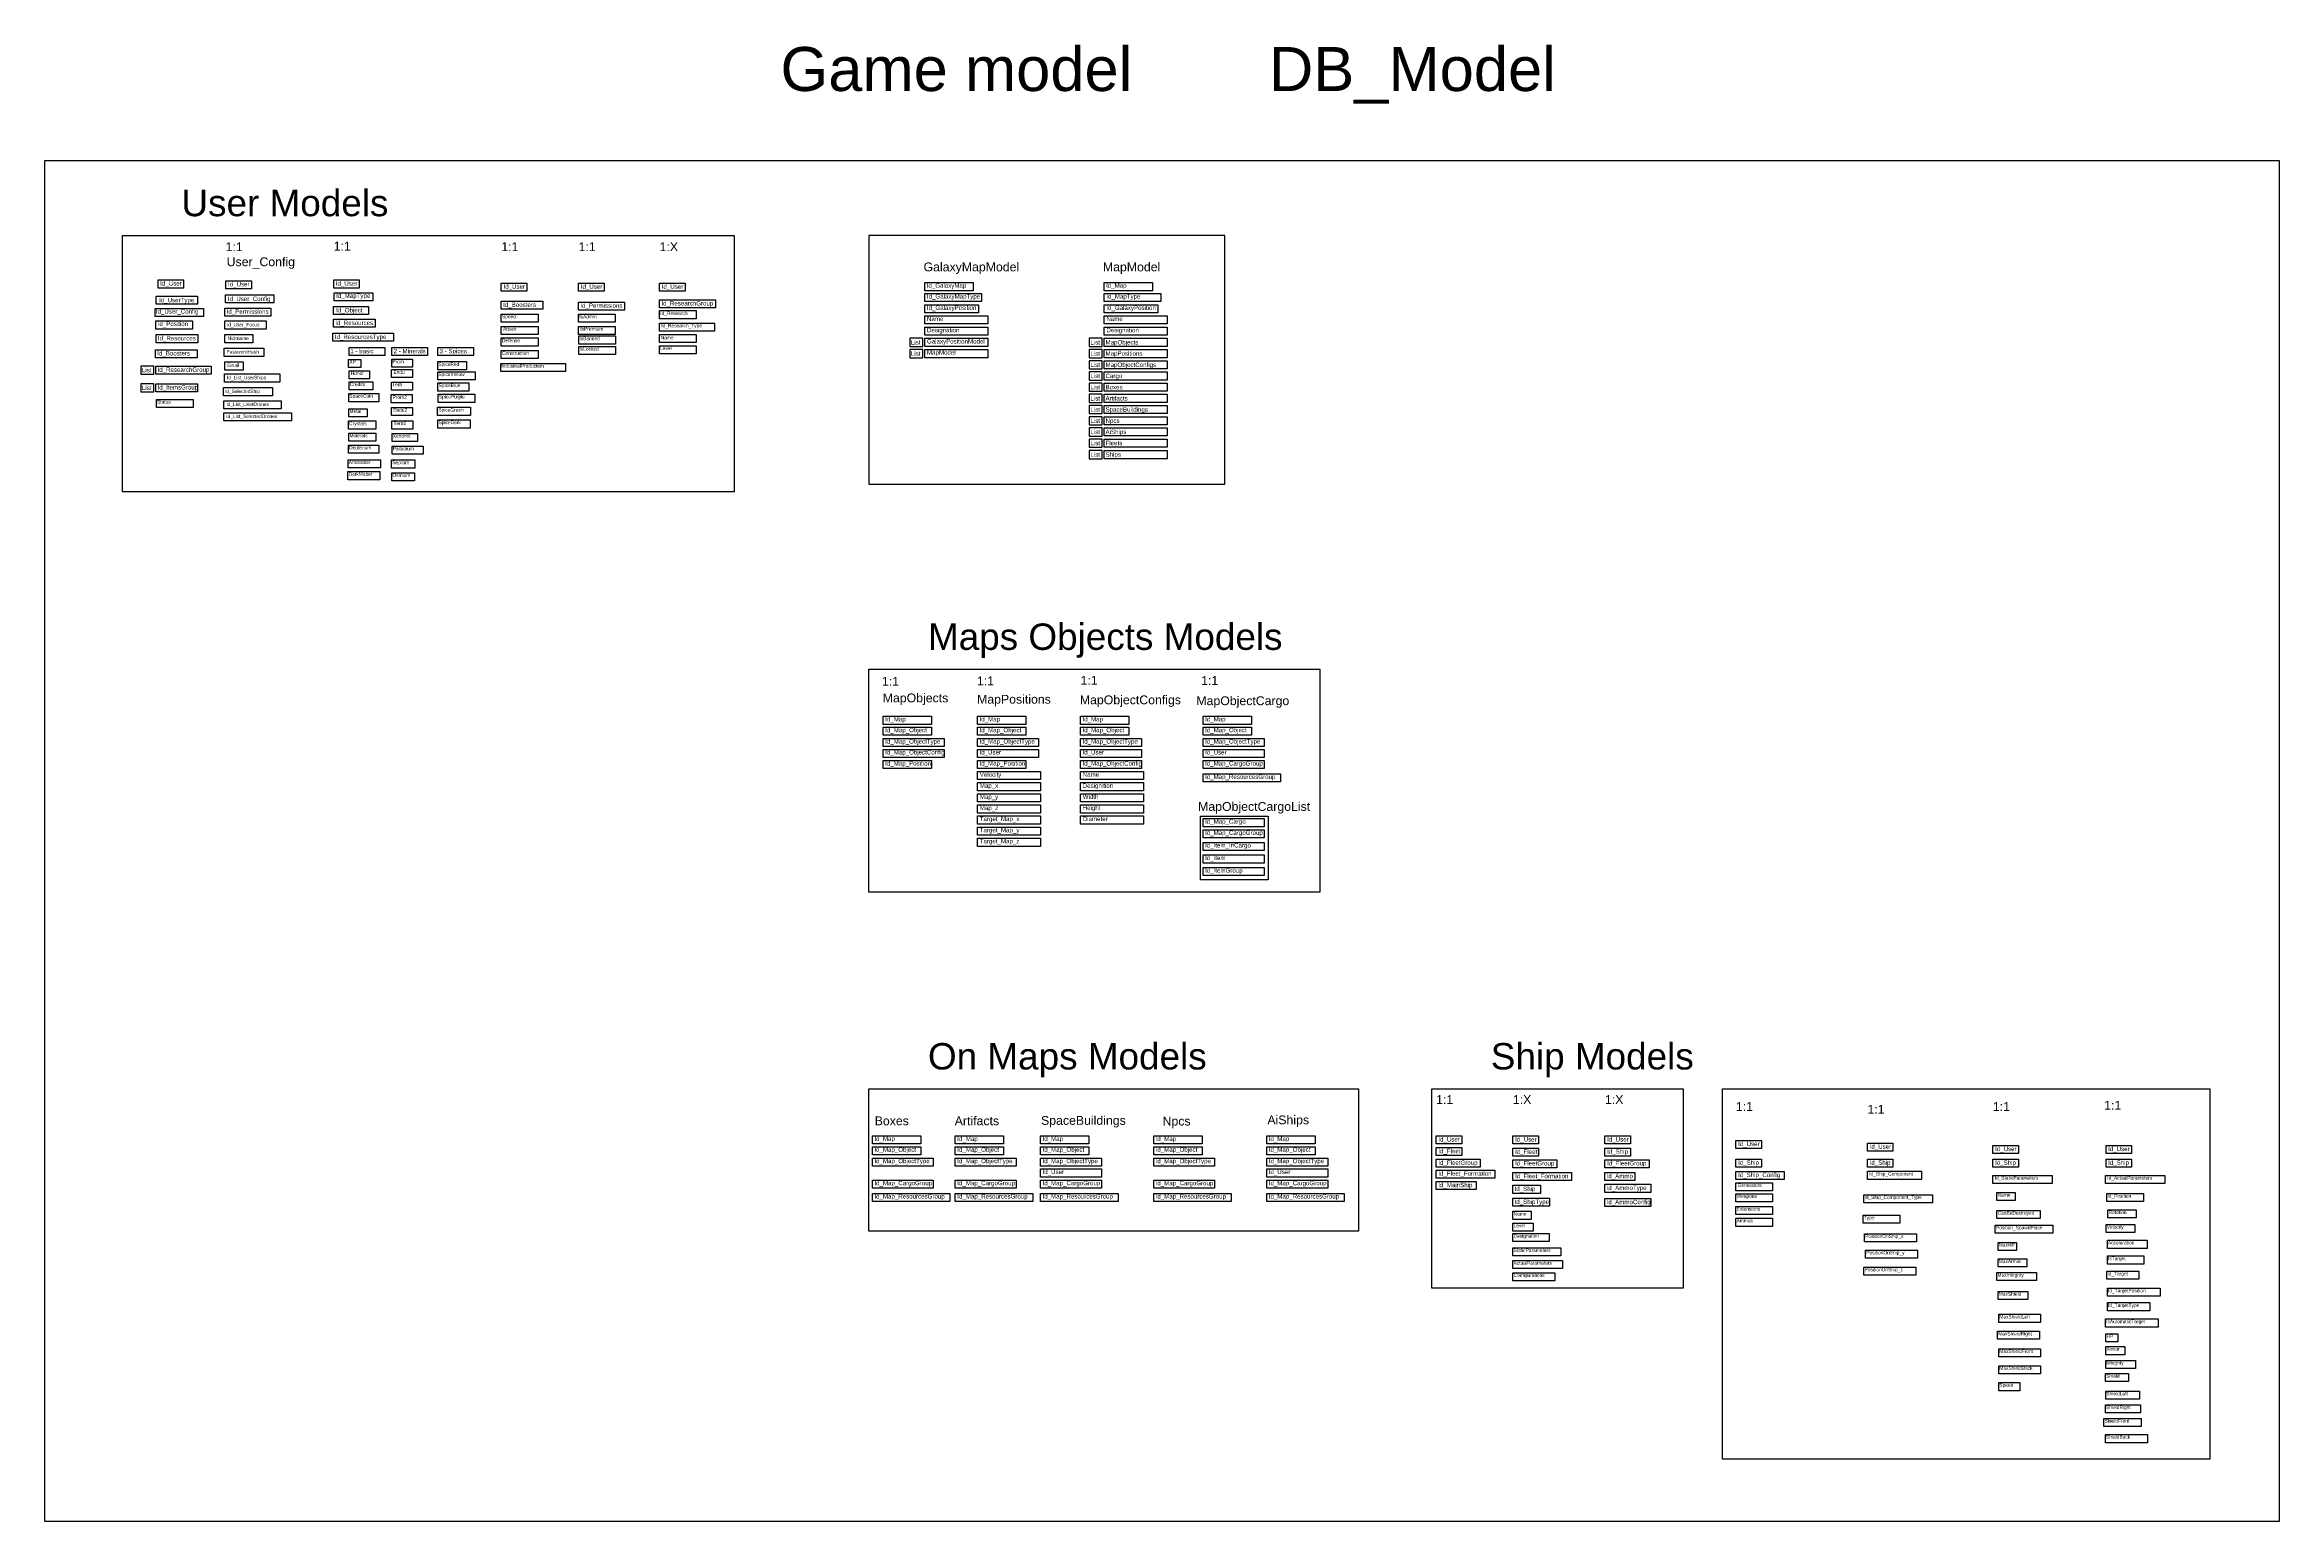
# Model space of a CAD drawing. Header units: millimetres. Extents: x 33057 to 249580, y -15894 to 47997.
# Drawn here: x 135141 to 160534, y 28654 to 45438 of the extents above; entities that cross this region are included whole.
import ezdxf

# ---------------------------------------------------------------- set-up
doc = ezdxf.new("R2010")
doc.units = ezdxf.units.MM
doc.linetypes.add('ACAD_ISO02W100', pattern=[15, 12, -3])
doc.layers.add('Obrys', color=253, linetype='Continuous', lineweight=30)
doc.layers.add('základní', color=4, linetype='Continuous')
doc.styles.add('Annotative', font='arial.ttf')
doc.styles.get("Standard").update_dxf_attribs({"font": 'arial.ttf'})

msp = doc.modelspace()

# ---------------------------------------------------------------- linework, layer by layer
at = {"layer": 'základní', "color": 114, "linetype": 'ACAD_ISO02W100', "lineweight": 30, "true_color": 0x139b48}
msp.add_lwpolyline([(135141, 44123), (160534, 44123), (160534, 28654), (135141, 28654)], close=True, dxfattribs=at)
at = {"layer": 'základní', "color": 2, "lineweight": 30}
msp.add_lwpolyline([(136025, 43269), (142976, 43269), (142976, 40354), (136025, 40354)], close=True, dxfattribs=at)
at = {"layer": 'základní', "color": 4, "lineweight": 30}
for points in [[(148550, 43269), (144508, 43269), (144508, 40444), (148550, 40444)], [(145119, 42100), (144972, 42100), (144972, 42007), (145119, 42007)], [(145119, 41973), (144972, 41973), (144972, 41880), (145119, 41880)]]:
    msp.add_lwpolyline(points, close=True, dxfattribs=at)
at = {"layer": 'základní', "color": 30, "lineweight": 30, "true_color": 0xf8991e}
for points in [[(136429, 42765), (136719, 42765), (136719, 42672), (136429, 42672)], [(140330, 42523), (140803, 42523), (140803, 42431), (140330, 42431)], [(141208, 42512), (141730, 42512), (141730, 42420), (141208, 42420)], [(142128, 42538), (142765, 42538), (142765, 42446), (142128, 42446)], [(138423, 42317), (138896, 42317), (138896, 42225), (138423, 42225)], [(150952, 32903), (151243, 32903), (151243, 32811), (150952, 32811)], [(150952, 32770), (151454, 32770), (151454, 32678), (150952, 32678)], [(151825, 32763), (152326, 32763), (152326, 32671), (151825, 32671)], [(152871, 32763), (153372, 32763), (153372, 32671), (152871, 32671)], [(152871, 32619), (153211, 32619), (153211, 32527), (152871, 32527)], [(154359, 32631), (154908, 32631), (154908, 32539), (154359, 32539)], [(155854, 32633), (156468, 32633), (156468, 32541), (155854, 32541)], [(157279, 32586), (157953, 32586), (157953, 32493), (157279, 32493)], [(158560, 32586), (159233, 32586), (159233, 32493), (158560, 32493)], [(151825, 32474), (152137, 32474), (152137, 32382), (151825, 32382)]]:
    msp.add_lwpolyline(points, close=True, dxfattribs=at)
at = {"layer": 'základní', "color": 52, "lineweight": 30, "true_color": 0xc8c92d}
for points in [[(137199, 42755), (137490, 42755), (137490, 42663), (137199, 42663)], [(138425, 42763), (138715, 42763), (138715, 42670), (138425, 42670)], [(140330, 42727), (140621, 42727), (140621, 42635), (140330, 42635)], [(141208, 42727), (141498, 42727), (141498, 42635), (141208, 42635)], [(142128, 42727), (142419, 42727), (142419, 42635), (142128, 42635)], [(136407, 42580), (136878, 42580), (136878, 42487), (136407, 42487)], [(148305, 37302), (148998, 37302), (148998, 37210), (148305, 37210)], [(148305, 37150), (149185, 37150), (149185, 37058), (148305, 37058)], [(150952, 33035), (151243, 33035), (151243, 32943), (150952, 32943)], [(151825, 33035), (152115, 33035), (152115, 32943), (151825, 32943)], [(152871, 33035), (153161, 33035), (153161, 32943), (152871, 32943)], [(154359, 32984), (154649, 32984), (154649, 32892), (154359, 32892)], [(155854, 32952), (156144, 32952), (156144, 32860), (155854, 32860)], [(157279, 32927), (157569, 32927), (157569, 32835), (157279, 32835)], [(158565, 32927), (158855, 32927), (158855, 32835), (158565, 32835)], [(144547, 32533), (145239, 32533), (145239, 32441), (144547, 32441)], [(145489, 32533), (146182, 32533), (146182, 32441), (145489, 32441)], [(146458, 32533), (147150, 32533), (147150, 32441), (146458, 32441)], [(147744, 32533), (148436, 32533), (148436, 32441), (147744, 32441)], [(149029, 32533), (149721, 32533), (149721, 32441), (149029, 32441)], [(144547, 32381), (145427, 32381), (145427, 32289), (144547, 32289)], [(145489, 32381), (146369, 32381), (146369, 32289), (145489, 32289)], [(146458, 32381), (147338, 32381), (147338, 32289), (146458, 32289)], [(147744, 32381), (148624, 32381), (148624, 32289), (147744, 32289)], [(149029, 32381), (149909, 32381), (149909, 32289), (149029, 32289)]]:
    msp.add_lwpolyline(points, close=True, dxfattribs=at)
at = {"layer": 'základní', "color": 31, "lineweight": 30, "true_color": 0xfecc66}
for points in [[(145142, 42733), (145692, 42733), (145692, 42641), (145142, 42641)], [(147181, 42733), (147730, 42733), (147730, 42641), (147181, 42641)], [(144670, 37804), (145219, 37804), (145219, 37712), (144670, 37712)], [(144670, 37682), (145219, 37682), (145219, 37589), (144670, 37589)], [(145742, 37804), (146292, 37804), (146292, 37712), (145742, 37712)], [(145742, 37682), (146292, 37682), (146292, 37589), (145742, 37589)], [(146912, 37804), (147461, 37804), (147461, 37712), (146912, 37712)], [(146912, 37682), (147461, 37682), (147461, 37589), (146912, 37589)], [(148305, 37804), (148854, 37804), (148854, 37712), (148305, 37712)], [(148305, 37682), (148854, 37682), (148854, 37589), (148305, 37589)], [(144670, 37552), (145362, 37552), (145362, 37460), (144670, 37460)], [(144670, 37428), (145362, 37428), (145362, 37336), (144670, 37336)], [(145742, 37552), (146435, 37552), (146435, 37460), (145742, 37460)], [(145742, 37428), (146435, 37428), (146435, 37336), (145742, 37336)], [(146912, 37552), (147604, 37552), (147604, 37460), (146912, 37460)], [(146912, 37428), (147604, 37428), (147604, 37336), (146912, 37336)], [(148305, 37552), (148998, 37552), (148998, 37460), (148305, 37460)], [(148305, 37428), (148998, 37428), (148998, 37336), (148305, 37336)], [(144670, 37302), (145219, 37302), (145219, 37210), (144670, 37210)], [(145742, 37302), (146292, 37302), (146292, 37210), (145742, 37210)], [(146912, 37302), (147604, 37302), (147604, 37210), (146912, 37210)], [(148305, 36641), (148998, 36641), (148998, 36549), (148305, 36549)], [(148305, 36514), (148998, 36514), (148998, 36422), (148305, 36422)], [(148305, 36371), (148998, 36371), (148998, 36279), (148305, 36279)], [(148305, 36228), (148998, 36228), (148998, 36136), (148305, 36136)], [(148305, 36085), (148998, 36085), (148998, 35993), (148305, 35993)], [(144547, 33035), (145096, 33035), (145096, 32943), (144547, 32943)], [(145489, 33035), (146038, 33035), (146038, 32943), (145489, 32943)], [(146458, 33035), (147007, 33035), (147007, 32943), (146458, 32943)], [(147744, 33035), (148293, 33035), (148293, 32943), (147744, 32943)], [(149029, 33035), (149578, 33035), (149578, 32943), (149029, 32943)], [(144547, 32912), (145096, 32912), (145096, 32820), (144547, 32820)], [(144547, 32783), (145239, 32783), (145239, 32691), (144547, 32691)], [(145489, 32912), (146038, 32912), (146038, 32820), (145489, 32820)], [(145489, 32783), (146182, 32783), (146182, 32691), (145489, 32691)], [(146458, 32912), (147007, 32912), (147007, 32820), (146458, 32820)], [(146458, 32783), (147150, 32783), (147150, 32691), (146458, 32691)], [(147744, 32912), (148293, 32912), (148293, 32820), (147744, 32820)], [(147744, 32783), (148436, 32783), (148436, 32691), (147744, 32691)], [(149029, 32912), (149578, 32912), (149578, 32820), (149029, 32820)], [(149029, 32783), (149721, 32783), (149721, 32691), (149029, 32691)], [(146458, 32659), (147150, 32659), (147150, 32567), (146458, 32567)], [(149029, 32659), (149721, 32659), (149721, 32567), (149029, 32567)]]:
    msp.add_lwpolyline(points, close=True, dxfattribs=at)
at = {"layer": 'základní', "lineweight": 30}
for points in [[(136396, 42439), (136947, 42439), (136947, 42347), (136396, 42347)], [(137188, 42444), (137710, 42444), (137710, 42352), (137188, 42352)], [(142128, 42415), (142545, 42415), (142545, 42323), (142128, 42323)], [(145142, 42610), (145787, 42610), (145787, 42518), (145142, 42518)], [(145142, 42481), (145753, 42481), (145753, 42389), (145142, 42389)], [(147181, 42610), (147825, 42610), (147825, 42518), (147181, 42518)], [(147181, 42481), (147792, 42481), (147792, 42389), (147181, 42389)], [(136405, 42299), (136822, 42299), (136822, 42206), (136405, 42206)], [(137187, 42297), (137659, 42297), (137659, 42204), (137187, 42204)], [(138417, 42158), (139103, 42158), (139103, 42066), (138417, 42066)], [(140330, 42376), (140747, 42376), (140747, 42284), (140330, 42284)], [(140330, 42235), (140747, 42235), (140747, 42143), (140330, 42143)], [(141208, 42374), (141625, 42374), (141625, 42282), (141208, 42282)], [(141208, 42236), (141625, 42236), (141625, 42144), (141208, 42144)], [(142128, 42274), (142753, 42274), (142753, 42182), (142128, 42182)], [(136400, 41970), (136873, 41970), (136873, 41878), (136400, 41878)], [(136407, 42142), (136880, 42142), (136880, 42050), (136407, 42050)], [(137179, 41987), (137633, 41987), (137633, 41895), (137179, 41895)], [(137189, 42142), (137507, 42142), (137507, 42050), (137189, 42050)], [(138600, 41996), (139005, 41996), (139005, 41904), (138600, 41904)], [(139086, 41996), (139491, 41996), (139491, 41904), (139086, 41904)], [(139607, 41996), (140012, 41996), (140012, 41904), (139607, 41904)], [(140330, 42104), (140747, 42104), (140747, 42012), (140330, 42012)], [(140330, 41961), (140747, 41961), (140747, 41869), (140330, 41869)], [(141210, 42127), (141627, 42127), (141627, 42035), (141210, 42035)], [(141210, 42008), (141627, 42008), (141627, 41916), (141210, 41916)], [(142128, 42145), (142545, 42145), (142545, 42053), (142128, 42053)], [(142128, 42014), (142545, 42014), (142545, 41922), (142128, 41922)], [(147158, 42100), (147011, 42100), (147011, 42007), (147158, 42007)], [(147158, 41973), (147011, 41973), (147011, 41880), (147158, 41880)], [(136380, 41784), (136233, 41784), (136233, 41691), (136380, 41691)], [(136403, 41784), (137034, 41784), (137034, 41692), (136403, 41692)], [(137184, 41695), (137812, 41695), (137812, 41603), (137184, 41603)], [(137187, 41832), (137395, 41832), (137395, 41740), (137187, 41740)], [(138595, 41861), (138735, 41861), (138735, 41769), (138595, 41769)], [(138599, 41731), (138832, 41731), (138832, 41638), (138599, 41638)], [(140323, 41814), (141060, 41814), (141060, 41722), (140323, 41722)], [(147158, 41845), (147011, 41845), (147011, 41752), (147158, 41752)], [(147158, 41718), (147011, 41718), (147011, 41625), (147158, 41625)], [(136380, 41584), (136233, 41584), (136233, 41491), (136380, 41491)], [(136403, 41584), (136876, 41584), (136876, 41492), (136403, 41492)], [(136411, 41406), (136827, 41406), (136827, 41314), (136411, 41314)], [(137173, 41540), (137730, 41540), (137730, 41448), (137173, 41448)], [(138596, 41473), (138938, 41473), (138938, 41380), (138596, 41380)], [(138600, 41606), (138868, 41606), (138868, 41514), (138600, 41514)], [(147158, 41591), (147011, 41591), (147011, 41498), (147158, 41498)], [(147158, 41464), (147011, 41464), (147011, 41371), (147158, 41371)], [(137175, 41254), (137946, 41254), (137946, 41162), (137175, 41162)], [(137177, 41391), (137829, 41391), (137829, 41299), (137177, 41299)], [(138592, 41161), (138903, 41161), (138903, 41069), (138592, 41069)], [(138597, 41300), (138806, 41300), (138806, 41208), (138597, 41208)], [(147158, 41337), (147011, 41337), (147011, 41244), (147158, 41244)], [(147158, 41209), (147011, 41209), (147011, 41117), (147158, 41117)], [(138592, 40886), (138938, 40886), (138938, 40794), (138592, 40794)], [(138596, 41024), (138904, 41024), (138904, 40932), (138596, 40932)], [(147158, 41082), (147011, 41082), (147011, 40989), (147158, 40989)], [(147158, 40955), (147011, 40955), (147011, 40862), (147158, 40862)], [(138588, 40719), (138958, 40719), (138958, 40627), (138588, 40627)], [(147158, 40824), (147011, 40824), (147011, 40731), (147158, 40731)], [(138587, 40585), (138949, 40585), (138949, 40493), (138587, 40493)], [(151825, 32327), (152242, 32327), (152242, 32235), (151825, 32235)], [(152871, 32485), (153391, 32485), (153391, 32393), (152871, 32393)], [(154359, 32502), (154776, 32502), (154776, 32410), (154359, 32410)], [(154359, 32378), (154776, 32378), (154776, 32286), (154359, 32286)], [(155813, 32367), (156594, 32367), (156594, 32275), (155813, 32275)], [(157326, 32393), (157534, 32393), (157534, 32301), (157326, 32301)], [(158573, 32380), (158990, 32380), (158990, 32288), (158573, 32288)], [(151825, 32178), (152033, 32178), (152033, 32086), (151825, 32086)], [(151825, 32044), (152057, 32044), (152057, 31952), (151825, 31952)], [(154359, 32233), (154776, 32233), (154776, 32141), (154359, 32141)], [(154359, 32099), (154776, 32099), (154776, 32007), (154359, 32007)], [(155807, 32135), (156223, 32135), (156223, 32042), (155807, 32042)], [(157306, 32022), (157962, 32022), (157962, 31930), (157306, 31930)], [(157326, 32188), (157817, 32188), (157817, 32096), (157326, 32096)], [(158566, 32028), (158891, 32028), (158891, 31936), (158566, 31936)], [(158586, 32194), (158906, 32194), (158906, 32102), (158586, 32102)], [(151825, 31925), (152238, 31925), (152238, 31833), (151825, 31833)], [(155820, 31922), (156411, 31922), (156411, 31830), (155820, 31830)], [(157339, 31823), (157547, 31823), (157547, 31731), (157339, 31731)], [(158580, 31849), (159032, 31849), (159032, 31757), (158580, 31757)], [(155813, 31544), (156404, 31544), (156404, 31452), (155813, 31452)], [(155833, 31737), (156424, 31737), (156424, 31645), (155833, 31645)], [(157339, 31637), (157665, 31637), (157665, 31545), (157339, 31545)], [(158573, 31498), (158939, 31498), (158939, 31406), (158573, 31406)], [(158580, 31670), (158996, 31670), (158996, 31578), (158580, 31578)], [(157325, 31482), (157774, 31482), (157774, 31390), (157325, 31390)], [(157339, 31266), (157676, 31266), (157676, 31174), (157339, 31174)], [(158580, 31305), (159179, 31305), (159179, 31213), (158580, 31213)], [(157346, 31007), (157822, 31007), (157822, 30915), (157346, 30915)], [(158580, 31140), (159064, 31140), (159064, 31048), (158580, 31048)], [(157332, 30815), (157809, 30815), (157809, 30723), (157332, 30723)], [(158560, 30954), (159157, 30954), (159157, 30862), (158560, 30862)], [(158564, 30786), (158699, 30786), (158699, 30694), (158564, 30694)], [(157346, 30616), (157822, 30616), (157822, 30524), (157346, 30524)], [(158561, 30484), (158900, 30484), (158900, 30392), (158561, 30392)], [(158564, 30640), (158780, 30640), (158780, 30548), (158564, 30548)], [(157346, 30423), (157822, 30423), (157822, 30331), (157346, 30331)], [(157346, 30231), (157584, 30231), (157584, 30139), (157346, 30139)], [(158559, 30334), (158820, 30334), (158820, 30242), (158559, 30242)], [(158558, 29978), (158955, 29978), (158955, 29886), (158558, 29886)], [(158561, 30134), (158945, 30134), (158945, 30041), (158561, 30041)], [(158541, 29824), (158964, 29824), (158964, 29732), (158541, 29732)], [(158558, 29640), (159035, 29640), (159035, 29548), (158558, 29548)]]:
    msp.add_lwpolyline(points, close=True, dxfattribs=at)
at = {"layer": 'základní', "color": 215, "lineweight": 30, "true_color": 0xa953a0}
for points in [[(137194, 42595), (137744, 42595), (137744, 42503), (137194, 42503)], [(145142, 42355), (145858, 42355), (145858, 42263), (145142, 42263)], [(145142, 42228), (145858, 42228), (145858, 42136), (145142, 42136)], [(147181, 42355), (147896, 42355), (147896, 42263), (147181, 42263)], [(147181, 42228), (147896, 42228), (147896, 42136), (147181, 42136)], [(145742, 37176), (146458, 37176), (146458, 37084), (145742, 37084)], [(146912, 37176), (147628, 37176), (147628, 37084), (146912, 37084)], [(145742, 37050), (146458, 37050), (146458, 36957), (145742, 36957)], [(145742, 36923), (146458, 36923), (146458, 36831), (145742, 36831)], [(146912, 37050), (147628, 37050), (147628, 36957), (146912, 36957)], [(146912, 36923), (147628, 36923), (147628, 36831), (146912, 36831)], [(145742, 36797), (146458, 36797), (146458, 36705), (145742, 36705)], [(145742, 36671), (146458, 36671), (146458, 36579), (145742, 36579)], [(146912, 36797), (147628, 36797), (147628, 36705), (146912, 36705)], [(146912, 36671), (147628, 36671), (147628, 36579), (146912, 36579)], [(148276, 36670), (149045, 36670), (149045, 35947), (148276, 35947)], [(145742, 36545), (146458, 36545), (146458, 36453), (145742, 36453)], [(145742, 36418), (146458, 36418), (146458, 36326), (145742, 36326)], [(144508, 33571), (150070, 33571), (150070, 31953), (144508, 31953)], [(154208, 33571), (159746, 33571), (159746, 29359), (154208, 29359)], [(152871, 32324), (153391, 32324), (153391, 32232), (152871, 32232)]]:
    msp.add_lwpolyline(points, close=True, dxfattribs=at)
at = {"layer": 'základní', "color": 252, "lineweight": 30, "true_color": 0x939598}
for points in [[(138421, 42461), (138822, 42461), (138822, 42369), (138421, 42369)], [(138429, 42619), (138869, 42619), (138869, 42527), (138429, 42527)]]:
    msp.add_lwpolyline(points, close=True, dxfattribs=at)
at = {"layer": 'základní', "color": 8, "lineweight": 30}
for points in [[(145142, 42100), (145858, 42100), (145858, 42008), (145142, 42008)], [(145142, 41973), (145858, 41973), (145858, 41880), (145142, 41880)], [(147181, 42100), (147896, 42100), (147896, 42008), (147181, 42008)], [(147181, 41973), (147896, 41973), (147896, 41880), (147181, 41880)], [(147181, 41845), (147896, 41845), (147896, 41753), (147181, 41753)], [(147181, 41718), (147896, 41718), (147896, 41626), (147181, 41626)], [(147181, 41591), (147896, 41591), (147896, 41499), (147181, 41499)], [(147181, 41464), (147896, 41464), (147896, 41372), (147181, 41372)], [(147181, 41337), (147896, 41337), (147896, 41245), (147181, 41245)], [(147181, 41209), (147896, 41209), (147896, 41117), (147181, 41117)], [(147181, 41082), (147896, 41082), (147896, 40990), (147181, 40990)], [(147181, 40955), (147896, 40955), (147896, 40863), (147181, 40863)], [(147181, 40824), (147896, 40824), (147896, 40732), (147181, 40732)]]:
    msp.add_lwpolyline(points, close=True, dxfattribs=at)
at = {"layer": 'základní', "color": 9, "lineweight": 30, "true_color": 0xafd9aa}
for points in [[(139082, 41745), (139320, 41745), (139320, 41653), (139082, 41653)], [(139084, 41864), (139322, 41864), (139322, 41771), (139084, 41771)], [(139078, 41460), (139316, 41460), (139316, 41368), (139078, 41368)], [(139082, 41603), (139320, 41603), (139320, 41511), (139082, 41511)], [(139083, 41314), (139321, 41314), (139321, 41222), (139083, 41222)], [(139085, 41162), (139324, 41162), (139324, 41069), (139085, 41069)], [(139089, 41020), (139378, 41020), (139378, 40928), (139089, 40928)], [(139083, 40718), (139347, 40718), (139347, 40626), (139083, 40626)], [(139089, 40874), (139442, 40874), (139442, 40782), (139089, 40782)], [(139085, 40572), (139344, 40572), (139344, 40480), (139085, 40480)], [(150904, 33571), (153760, 33571), (153760, 31304), (150904, 31304)]]:
    msp.add_lwpolyline(points, close=True, dxfattribs=at)
at = {"layer": 'základní', "color": 143, "lineweight": 30, "true_color": 0x7aafdf}
for points in [[(139607, 41835), (139936, 41835), (139936, 41742), (139607, 41742)], [(139607, 41720), (140033, 41720), (140033, 41628), (139607, 41628)], [(139610, 41593), (139962, 41593), (139962, 41501), (139610, 41501)], [(139613, 41464), (140030, 41464), (140030, 41372), (139613, 41372)], [(139606, 41316), (139980, 41316), (139980, 41223), (139606, 41223)], [(139609, 41172), (139975, 41172), (139975, 41080), (139609, 41080)]]:
    msp.add_lwpolyline(points, close=True, dxfattribs=at)
at = {"layer": 'základní', "color": 7, "lineweight": 30}
msp.add_lwpolyline([(144508, 38340), (149632, 38340), (149632, 35805), (144508, 35805)], close=True, dxfattribs=at)
at = {"layer": 'základní', "color": 3, "lineweight": 30}
for points in [[(151825, 32896), (152115, 32896), (152115, 32804), (151825, 32804)], [(152871, 32896), (153161, 32896), (153161, 32804), (152871, 32804)], [(154359, 32770), (154649, 32770), (154649, 32678), (154359, 32678)], [(155854, 32770), (156144, 32770), (156144, 32678), (155854, 32678)], [(157279, 32770), (157569, 32770), (157569, 32678), (157279, 32678)], [(158565, 32770), (158855, 32770), (158855, 32678), (158565, 32678)], [(150952, 32647), (151618, 32647), (151618, 32555), (150952, 32555)], [(150952, 32516), (151409, 32516), (151409, 32424), (150952, 32424)], [(151825, 32619), (152490, 32619), (152490, 32527), (151825, 32527)]]:
    msp.add_lwpolyline(points, close=True, dxfattribs=at)
at = {"layer": 'základní', "color": 61, "lineweight": 30, "true_color": 0xe5e878}
for points in [[(151825, 31764), (152371, 31764), (152371, 31672), (151825, 31672)], [(151825, 31618), (152387, 31618), (152387, 31526), (151825, 31526)]]:
    msp.add_lwpolyline(points, close=True, dxfattribs=at)
at = {"layer": 'základní', "color": 217, "lineweight": 30, "true_color": 0x93278f}
msp.add_lwpolyline([(151825, 31480), (152302, 31480), (152302, 31388), (151825, 31388)], close=True, dxfattribs=at)

# ---------------------------------------------------------------- texts
at = {"insert": (147024, 42079), "char_height": 50, "attachment_point": 1, "style": 'Annotative'}
msp.add_mtext_dynamic_manual_height_columns('List', width=129.42, gutter_width=12.5, heights=[80.7], dxfattribs=at)
at = {"layer": 'Obrys', "color": 114, "true_color": 0x139b48, "attachment_point": 1}
for s, width, heights, insert, char_height in [('Game model        DB_Model', 8849.85, [1686], (143502, 45411), 500), ('User Models', 4460.52, [639], (136695, 43788), 300), ('GalaxyMapModel', 273.84, [86], (145128, 42962), 100), ('MapModel', 273.84, [86], (147166, 42962), 100), ('Id_GalaxyMap', 383.88, [80.7], (145164, 42725), 50), ('Id_Map', 383.88, [80.7], (147202, 42725), 50), ('{\\fCascadia Mono|b0|i0|c238|p49;\\H0.79167x;\\C96;\\c32768;Id_Research}', 383.88, [80.7], (142136, 42406), 50), ('Id_GalaxyMapType', 383.88, [80.7], (145166, 42602), 50), ('Id_GalaxyPosition', 383.88, [80.7], (145166, 42473), 50), ('Id_MapType', 383.88, [80.7], (147205, 42602), 50), ('Id_GalaxyPosition', 383.88, [80.7], (147205, 42473), 50), ('{\\fCascadia Mono|b0|i0|c238|p49;\\H0.79167x;\\C96;\\c32768;Speed}', 383.88, [80.7], (140338, 42368), 50), ('{\\fCascadia Mono|b0|i0|c238|p49;\\H0.79167x;\\C96;\\c32768;IsAdmin}', 383.88, [80.7], (141216, 42366), 50), ('{\\fCascadia Mono|b0|i0|c238|p49;\\H0.79167x;\\C96;\\c32768;PasswordHash}', 383.88, [80.7], (137207, 41967), 50), ('{\\fCascadia Mono|b0|i0|c238|p49;\\H0.79167x;\\C96;\\c32768;Nickname}', 383.88, [80.7], (137218, 42121), 50), ('{\\fCascadia Mono|b0|i0|c238|p49;\\H0.79167x;\\C96;\\c32768;Construction}', 383.88, [80.7], (140338, 41952), 50), ('{\\fCascadia Mono|b0|i0|c238|p49;\\H0.79167x;\\C96;\\c32768;IsLocked}', 383.88, [80.7], (141218, 42000), 50), ('{\\fCascadia Mono|b0|i0|c238|p49;\\H0.79167x;\\C96;\\c32768;Level}', 383.88, [80.7], (142136, 42006), 50), ('{\\fCascadia Mono|b0|i0|c238|p49;\\H0.79167x;\\C96;\\c32768;Id_List_UserShips}', 383.88, [80.7], (137213, 41674), 50), ('{\\fCascadia Mono|b0|i0|c238|p49;\\H0.79167x;\\C96;\\c32768;Email}', 383.88, [80.7], (137215, 41812), 50), ('{\\fCascadia Mono|b0|i0|c238|p49;\\H0.79167x;\\C96;\\c32768;XP}', 383.88, [80.7], (138603, 41853), 50), ('{\\fCascadia Mono|b0|i0|c238|p49;\\H0.79167x;\\C96;\\c32768;Prom}', 383.88, [80.7], (139092, 41855), 50), ('{\\fCascadia Mono|b0|i0|c238|p49;\\H0.79167x;\\C96;\\c32768;Endu}', 383.88, [80.7], (139104, 41736), 50), ('{\\fCascadia Mono|b0|i0|c238|p49;\\H0.79167x;\\C96;\\c32768;SpiceRed}', 383.88, [80.7], (139614, 41826), 50), ('{\\fCascadia Mono|b0|i0|c238|p49;\\H0.79167x;\\C96;\\c32768;SpiceYellow}', 383.88, [80.7], (139615, 41711), 50), ('{\\fCascadia Mono|b0|i0|c238|p49;\\H0.79167x;\\C96;\\c32768;IndustrialProduction}', 383.88, [80.7], (140330, 41806), 50), ('{\\fCascadia Mono|b0|i0|c238|p49;\\H0.79167x;\\C96;\\c32768;Id_SelectedShip}', 383.88, [80.7], (137189, 41518), 50), ('{\\fCascadia Mono|b0|i0|c238|p49;\\H0.79167x;\\C96;\\c32768;SpaceCoin}', 383.88, [80.7], (138603, 41464), 50), ('{\\fCascadia Mono|b0|i0|c238|p49;\\H0.79167x;\\C96;\\c32768;Terb}', 383.88, [80.7], (139090, 41595), 50), ('{\\fCascadia Mono|b0|i0|c238|p49;\\H0.79167x;\\C96;\\c32768;Prom2}', 383.88, [80.7], (139095, 41451), 50), ('{\\fCascadia Mono|b0|i0|c238|p49;\\H0.79167x;\\C96;\\c32768;SpiceBlue}', 383.88, [80.7], (139618, 41585), 50), ('{\\fCascadia Mono|b0|i0|c238|p49;\\H0.79167x;\\C96;\\c32768;SpicePurple}', 383.88, [80.7], (139621, 41456), 50), ('{\\fCascadia Mono|b0|i0|c238|p49;\\H0.79167x;\\C96;\\c32768;Id_List_SelectedDrones}', 383.88, [80.7], (137204, 41234), 50), ('{\\fCascadia Mono|b0|i0|c238|p49;\\H0.79167x;\\C96;\\c32768;Id_List_UserDrones}', 383.88, [80.7], (137206, 41370), 50), ('{\\fCascadia Mono|b0|i0|c238|p49;\\H0.79167x;\\C96;\\c32768;Crystals}', 383.88, [80.7], (138600, 41152), 50), ('{\\fCascadia Mono|b0|i0|c238|p49;\\H0.79167x;\\C96;\\c32768;Metal}', 383.88, [80.7], (138605, 41292), 50), ('{\\fCascadia Mono|b0|i0|c238|p49;\\H0.79167x;\\C96;\\c32768;Endu2}', 383.88, [80.7], (139102, 41306), 50), ('{\\fCascadia Mono|b0|i0|c238|p49;\\H0.79167x;\\C96;\\c32768;Terb2}', 383.88, [80.7], (139105, 41153), 50), ('{\\fCascadia Mono|b0|i0|c238|p49;\\H0.79167x;\\C96;\\c32768;SpiceGreen}', 383.88, [80.7], (139614, 41307), 50), ('{\\fCascadia Mono|b0|i0|c238|p49;\\H0.79167x;\\C96;\\c32768;SpiceDark}', 383.88, [80.7], (139617, 41164), 50), ('{\\fCascadia Mono|b0|i0|c238|p49;\\H0.79167x;\\C96;\\c32768;Minerals}', 383.88, [80.7], (138604, 41016), 50), ('{\\fCascadia Mono|b0|i0|c238|p49;\\H0.79167x;\\C96;\\c32768;Xenomit}', 383.88, [80.7], (139097, 41011), 50), ('{\\fCascadia Mono|b0|i0|c238|p49;\\H0.79167x;\\C96;\\c32768;Antimatter}', 383.88, [80.7], (138596, 40711), 50), ('{\\fCascadia Mono|b0|i0|c238|p49;\\H0.79167x;\\C96;\\c32768;Deuterium}', 383.88, [80.7], (138600, 40878), 50), ('{\\fCascadia Mono|b0|i0|c238|p49;\\H0.79167x;\\C96;\\c32768;Seprom}', 383.88, [80.7], (139091, 40709), 50), ('{\\fCascadia Mono|b0|i0|c238|p49;\\H0.79167x;\\C96;\\c32768;Palladium}', 383.88, [80.7], (139096, 40866), 50), ('{\\fCascadia Mono|b0|i0|c238|p49;\\H0.79167x;\\C96;\\c32768;DarkMatter}', 383.88, [80.7], (138595, 40577), 50), ('{\\fCascadia Mono|b0|i0|c238|p49;\\H0.79167x;\\C96;\\c32768;Osmium}', 383.88, [80.7], (139093, 40564), 50), ('Maps Objects Models', 4460.52, [639], (145178, 38859), 300), ('MapObjects', 383.88, [80.7], (144664, 38063), 100), ('MapPositions', 383.88, [80.7], (145736, 38048), 100), ('MapObjectConfigs', 383.88, [80.7], (146904, 38041), 100), ('MapObjectCargo', 383.88, [80.7], (148228, 38031), 100), ('Id_Map', 383.88, [80.7], (144692, 37796), 50), ('Id_Map_Object', 383.88, [80.7], (144692, 37673), 50), ('Id_Map', 383.88, [80.7], (145764, 37796), 50), ('Id_Map_Object', 383.88, [80.7], (145764, 37673), 50), ('Id_Map', 383.88, [80.7], (146934, 37796), 50), ('Id_Map_Object', 383.88, [80.7], (146934, 37673), 50), ('Id_Map', 383.88, [80.7], (148327, 37796), 50), ('Id_Map_Object', 383.88, [80.7], (148327, 37673), 50), ('Id_Map_ObjectType', 383.88, [80.7], (144692, 37544), 50), ('Id_Map_ObjectConfig', 383.88, [80.7], (144692, 37420), 50), ('Id_Map_ObjectType', 383.88, [80.7], (145764, 37544), 50), ('Id_User', 383.88, [80.7], (145764, 37420), 50), ('Id_Map_ObjectType', 383.88, [80.7], (146934, 37544), 50), ('Id_User', 383.88, [80.7], (146934, 37420), 50), ('Id_Map_ObjectType', 383.88, [80.7], (148327, 37544), 50), ('Id_User', 383.88, [80.7], (148327, 37420), 50), ('Id_Map_Position', 383.88, [80.7], (144692, 37294), 50), ('Id_Map_Position', 383.88, [80.7], (145764, 37294), 50), ('Id_Map_ObjectConfig', 383.88, [80.7], (146934, 37294), 50), ('MapObjectCargoList', 383.88, [80.7], (148248, 36829), 100), ('Id_Map_Cargo', 383.88, [80.7], (148327, 36633), 50), ('Id_Map_CargoGroup', 383.88, [80.7], (148327, 36506), 50), ('Id_Item_InCargo', 383.88, [80.7], (148327, 36363), 50), ('Id_Item', 383.88, [80.7], (148327, 36220), 50), ('Id_ItemGroup', 383.88, [80.7], (148327, 36077), 50), ('On Maps Models', 4460.52, [639], (145178, 34090), 300), ('Ship Models', 4460.52, [639], (151574, 34090), 300), ('SpaceBuildings', 383.88, [80.7], (146463, 33261), 100), ('AiShips', 383.88, [80.7], (149035, 33267), 100), ('Id_Map', 383.88, [80.7], (144569, 33027), 50), ('Boxes', 383.88, [80.7], (144573, 33256), 100), ('Artifacts', 383.88, [80.7], (145482, 33256), 100), ('Id_Map', 383.88, [80.7], (145511, 33027), 50), ('Id_Map', 383.88, [80.7], (146480, 33027), 50), ('Id_Map', 383.88, [80.7], (147765, 33027), 50), ('Npcs', 383.88, [80.7], (147844, 33253), 100), ('Id_Map', 383.88, [80.7], (149051, 33027), 50), ('Id_Map_Object', 383.88, [80.7], (144569, 32904), 50), ('Id_Map_ObjectType', 383.88, [80.7], (144569, 32775), 50), ('Id_Map_Object', 383.88, [80.7], (145511, 32904), 50), ('Id_Map_ObjectType', 383.88, [80.7], (145511, 32775), 50), ('Id_Map_Object', 383.88, [80.7], (146480, 32904), 50), ('Id_Map_ObjectType', 383.88, [80.7], (146480, 32775), 50), ('Id_Map_Object', 383.88, [80.7], (147765, 32904), 50), ('Id_Map_ObjectType', 383.88, [80.7], (147765, 32775), 50), ('Id_Map_Object', 383.88, [80.7], (149051, 32904), 50), ('Id_Map_ObjectType', 383.88, [80.7], (149051, 32775), 50), ('Id_User', 383.88, [80.7], (146480, 32651), 50), ('Id_User', 383.88, [80.7], (149051, 32651), 50), ('Id_Ammo', 383.88, [80.7], (152890, 32604), 50), ('Id_Ship', 383.88, [80.7], (151844, 32459), 50), ('Id_ShipType', 383.88, [80.7], (151844, 32312), 50), ('Id_AmmoType', 383.88, [80.7], (152890, 32470), 50), ('{\\fCascadia Mono|b0|i0|c238|p49;\\H0.79167x;\\C96;\\c32768;Id_Position}', 383.88, [80.7], (158581, 32372), 50), ('{\\fCascadia Mono|b0|i0|c238|p49;\\H0.79167x;\\C96;\\c32768;Name}', 383.88, [80.7], (151833, 32169), 50), ('{\\fCascadia Mono|b0|i0|c238|p49;\\H0.79167x;\\C96;\\c32768;Level}', 383.88, [80.7], (151833, 32036), 50), ('{\\fCascadia Mono|b0|i0|c238|p49;\\H0.79167x;\\C96;\\c32768;Ammos}', 383.88, [80.7], (154367, 32091), 50), ('{\\fCascadia Mono|b0|i0|c238|p49;\\H0.79167x;\\C96;\\c32768;Extensions}', 383.88, [80.7], (154367, 32225), 50), ('{\\fCascadia Mono|b0|i0|c238|p49;\\H0.79167x;\\C96;\\c32768;Type}', 383.88, [80.7], (155814, 32126), 50), ('{\\fCascadia Mono|b0|i0|c238|p49;\\H0.79167x;\\C96;\\c32768;Position_SpawnPlace}', 383.88, [80.7], (157314, 32013), 50), ('{\\fCascadia Mono|b0|i0|c238|p49;\\H0.79167x;\\C96;\\c32768;CanBeDestroyed}', 383.88, [80.7], (157334, 32179), 50), ('{\\fCascadia Mono|b0|i0|c238|p49;\\H0.79167x;\\C96;\\c32768;Velocity}', 383.88, [80.7], (158574, 32020), 50), ('{\\fCascadia Mono|b0|i0|c238|p49;\\H0.79167x;\\C96;\\c32768;Rotation}', 383.88, [80.7], (158594, 32186), 50), ('{\\fCascadia Mono|b0|i0|c238|p49;\\H0.79167x;\\C96;\\c32768;StaticParameters}', 383.88, [80.7], (151833, 31755), 50), ('{\\fCascadia Mono|b0|i0|c238|p49;\\H0.79167x;\\C96;\\c32768;Designation}', 383.88, [80.7], (151833, 31917), 50), ('{\\fCascadia Mono|b0|i0|c238|p49;\\H0.79167x;\\C96;\\c32768;PositionOnShip_x}', 383.88, [80.7], (155828, 31914), 50), ('{\\fCascadia Mono|b0|i0|c238|p49;\\H0.79167x;\\C96;\\c32768;MaxHP}', 383.88, [80.7], (157347, 31814), 50), ('{\\fCascadia Mono|b0|i0|c238|p49;\\H0.79167x;\\C96;\\c32768;Acceleration}', 383.88, [80.7], (158587, 31841), 50), ('{\\fCascadia Mono|b0|i0|c238|p49;\\H0.79167x;\\C96;\\c32768;ActualParameters}', 383.88, [80.7], (151833, 31610), 50), ('{\\fCascadia Mono|b0|i0|c238|p49;\\H0.79167x;\\C96;\\c32768;PositionOnShip_z}', 383.88, [80.7], (155821, 31536), 50), ('{\\fCascadia Mono|b0|i0|c238|p49;\\H0.79167x;\\C96;\\c32768;PositionOnShip_y}', 383.88, [80.7], (155841, 31728), 50), ('{\\fCascadia Mono|b0|i0|c238|p49;\\H0.79167x;\\C96;\\c32768;MaxArmor}', 436.59, [80.7], (157347, 31629), 50), ('{\\fCascadia Mono|b0|i0|c238|p49;\\H0.79167x;\\C96;\\c32768;Id_Target}', 383.88, [80.7], (158581, 31489), 50), ('{\\fCascadia Mono|b0|i0|c238|p49;\\H0.79167x;\\C96;\\c32768;IsTarget}', 383.88, [80.7], (158587, 31662), 50), ('{\\fCascadia Mono|b0|i0|c238|p49;\\H0.79167x;\\C96;\\c32768;Configurations}', 383.88, [80.7], (151833, 31472), 50), ('{\\fCascadia Mono|b0|i0|c238|p49;\\H0.79167x;\\C96;\\c32768;MaxIntegrity}', 383.88, [80.7], (157332, 31474), 50), ('{\\fCascadia Mono|b0|i0|c238|p49;\\H0.79167x;\\C96;\\c32768;MaxShield}', 383.88, [80.7], (157347, 31257), 50), ('{\\fCascadia Mono|b0|i0|c238|p49;\\H0.79167x;\\C96;\\c32768;Id_TargetPosition}', 383.88, [80.7], (158587, 31297), 50), ('{\\fCascadia Mono|b0|i0|c238|p49;\\H0.79167x;\\C96;\\c32768;MaxShieldLeft}', 383.88, [80.7], (157353, 30999), 50), ('{\\fCascadia Mono|b0|i0|c238|p49;\\H0.79167x;\\C96;\\c32768;Id_TargetType}', 383.88, [80.7], (158587, 31131), 50), ('{\\fCascadia Mono|b0|i0|c238|p49;\\H0.79167x;\\C96;\\c32768;MaxShieldRight}', 383.88, [80.7], (157340, 30806), 50), ('{\\fCascadia Mono|b0|i0|c238|p49;\\H0.79167x;\\C96;\\c32768;IsAutomaticTarget}', 383.88, [80.7], (158567, 30946), 50), ('{\\fCascadia Mono|b0|i0|c238|p49;\\H0.79167x;\\C96;\\c32768;HP}', 383.88, [80.7], (158572, 30778), 50), ('{\\fCascadia Mono|b0|i0|c238|p49;\\H0.79167x;\\C96;\\c32768;MaxShieldFront}', 383.88, [80.7], (157353, 30607), 50), ('{\\fCascadia Mono|b0|i0|c238|p49;\\H0.79167x;\\C96;\\c32768;Armor}', 383.88, [80.7], (158572, 30632), 50), ('{\\fCascadia Mono|b0|i0|c238|p49;\\H0.79167x;\\C96;\\c32768;Integrity}', 383.88, [80.7], (158569, 30476), 50), ('{\\fCascadia Mono|b0|i0|c238|p49;\\H0.79167x;\\C96;\\c32768;Speed}', 383.88, [80.7], (157353, 30223), 50), ('{\\fCascadia Mono|b0|i0|c238|p49;\\H0.79167x;\\C96;\\c32768;MaxShieldBack}', 383.88, [80.7], (157353, 30415), 50), ('{\\fCascadia Mono|b0|i0|c238|p49;\\H0.79167x;\\C96;\\c32768;Shield}', 383.88, [80.7], (158567, 30325), 50), ('{\\fCascadia Mono|b0|i0|c238|p49;\\H0.79167x;\\C96;\\c32768;ShieldRight}', 383.88, [80.7], (158566, 29969), 50), ('{\\fCascadia Mono|b0|i0|c238|p49;\\H0.79167x;\\C96;\\c32768;ShieldLeft}', 383.88, [80.7], (158569, 30125), 50), ('{\\fCascadia Mono|b0|i0|c238|p49;\\H0.79167x;\\C96;\\c32768;ShieldFront}', 383.88, [80.7], (158549, 29815), 50), ('{\\fCascadia Mono|b0|i0|c238|p49;\\H0.79167x;\\C96;\\c32768;ShieldBack}', 383.88, [80.7], (158566, 29632), 50)]:
    msp.add_mtext_dynamic_manual_height_columns(s, width=width, gutter_width=12.5, heights=heights, dxfattribs=dict(at, insert=insert, char_height=char_height))
at = {"layer": 'Obrys', "color": 252, "true_color": 0x939598, "attachment_point": 1}
for s, width, heights, insert, char_height in [('1:1', 255.44, [81.4], (137197, 43191), 100), ('1:1', 255.44, [81.4], (138425, 43198), 100), ('1:1', 255.44, [81.4], (140330, 43191), 100), ('1:1', 255.44, [81.4], (141208, 43191), 100), ('1:X', 255.44, [81.4], (142128, 43191), 100), ('Id_MapType', 383.88, [80.7], (138453, 42610), 50), ('Id_Object', 383.88, [80.7], (138454, 42445), 50), ('1:1', 255.44, [81.4], (144655, 38252), 100), ('1:1', 255.44, [81.4], (145735, 38257), 100), ('1:1', 255.44, [81.4], (146912, 38263), 100), ('1:1', 255.44, [81.4], (148282, 38261), 100), ('1:1', 255.44, [81.4], (150952, 33498), 100), ('1:X', 255.44, [81.4], (151825, 33498), 100), ('1:X', 255.44, [81.4], (152871, 33498), 100), ('1:1', 255.44, [81.4], (154359, 33419), 100), ('1:1', 255.44, [81.4], (155854, 33388), 100), ('1:1', 255.44, [81.4], (157279, 33419), 100), ('1:1', 255.44, [81.4], (158544, 33433), 100)]:
    msp.add_mtext_dynamic_manual_height_columns(s, width=width, gutter_width=12.5, heights=heights, dxfattribs=dict(at, insert=insert, char_height=char_height))
at = {"layer": 'Obrys', "color": 215, "true_color": 0xa953a0, "attachment_point": 1}
for s, insert, char_height in [('User_Config', (137209, 43020), 100), ('Id_User_Config', (136404, 42431), 50), ('Id_User_Config', (137222, 42574), 50), ('Name', (145167, 42347), 50), ('Designation', (145167, 42219), 50), ('Name', (147206, 42347), 50), ('Designation', (147206, 42219), 50), ('Velocity', (145767, 37167), 50), ('Name', (146937, 37167), 50), ('Map_x', (145767, 37041), 50), ('Map_y', (145767, 36915), 50), ('Width', (146937, 36915), 50), ('Designition', (146937, 37041), 50), ('Target_Map_x', (145767, 36663), 50), ('Map_z', (145767, 36789), 50), ('Height', (146937, 36789), 50), ('Diameter', (146937, 36663), 50), ('Target_Map_y', (145767, 36536), 50), ('Target_Map_z', (145767, 36410), 50), ('Id_AmmoConfig', (152890, 32309), 50)]:
    msp.add_mtext_dynamic_manual_height_columns(s, width=383.88, gutter_width=12.5, heights=[80.7], dxfattribs=dict(at, insert=insert, char_height=char_height))
at = {"layer": 'Obrys', "color": 52, "true_color": 0xc8c92d, "char_height": 50, "attachment_point": 1}
for s, insert in [('Id_User', (136454, 42750)), ('Id_User', (137224, 42740)), ('Id_User', (138449, 42748)), ('Id_User', (140355, 42713)), ('Id_User', (141233, 42713)), ('Id_User', (142153, 42713)), ('Id_UserType', (136441, 42560)), ('Id_Map_CargoGroup', (148327, 37294)), ('Id_Map_ResourcesGroup', (148327, 37142)), ('Id_User', (150977, 33021)), ('Id_User', (151850, 33021)), ('Id_User', (152896, 33021)), ('Id_User', (154384, 32969)), ('Id_User', (155879, 32938)), ('Id_User', (157304, 32912)), ('Id_User', (158589, 32912)), ('Id_Map_CargoGroup', (144569, 32524)), ('Id_Map_CargoGroup', (145511, 32524)), ('Id_Map_CargoGroup', (146480, 32524)), ('Id_Map_CargoGroup', (147765, 32524)), ('Id_Map_CargoGroup', (149051, 32524)), ('Id_Map_ResourcesGroup', (144569, 32373)), ('Id_Map_ResourcesGroup', (145511, 32373)), ('Id_Map_ResourcesGroup', (146480, 32373)), ('Id_Map_ResourcesGroup', (147765, 32373)), ('Id_Map_ResourcesGroup', (149051, 32373))]:
    msp.add_mtext_dynamic_manual_height_columns(s, width=383.88, gutter_width=12.5, heights=[80.7], dxfattribs=dict(at, insert=insert))
at = {"layer": 'Obrys', "color": 31, "true_color": 0xfecc66, "char_height": 50, "attachment_point": 1}
for s, insert in [('Id_Permissions', (137208, 42429)), ('Id_Boosters', (140351, 42507)), ('Id_Permissions', (141228, 42497)), ('Id_ResearchGroup', (142149, 42523)), ('Id_Resources', (138443, 42301)), ('Id_Boosters', (136420, 41955)), ('Id_Resources', (136427, 42127)), ('Id_ResourcesType', (138438, 42142)), ('1 - basic', (138614, 41980)), ('2 - Minerals', (139106, 41980)), ('3 - Spices', (139628, 41980)), ('Id_ResearchGroup', (136423, 41769)), ('Id_ItemsGroup', (136423, 41568))]:
    msp.add_mtext_dynamic_manual_height_columns(s, width=383.88, gutter_width=12.5, heights=[80.7], dxfattribs=dict(at, insert=insert))
at = {"layer": 'Obrys', "color": 85, "true_color": 0x58ba48, "insert": (136425, 42290), "char_height": 50, "attachment_point": 1}
msp.add_mtext_dynamic_manual_height_columns('Id_Position', width=383.88, gutter_width=12.5, heights=[80.7], dxfattribs=at)
at = {"layer": 'Obrys', "color": 30, "true_color": 0xf8991e, "char_height": 50, "attachment_point": 1}
for s, insert in [('{\\fCascadia Mono|b0|i0|c238|p49;\\H0.79167x;\\C96;\\c32768;Id_User_Focus}', (137211, 42276)), ('{\\fCascadia Mono|b0|i0|c238|p49;\\H0.79167x;\\C96;\\c32768;Attack}', (140350, 42227)), ('{\\fCascadia Mono|b0|i0|c238|p49;\\H0.79167x;\\C96;\\c32768;IsPremium}', (141228, 42228)), ('{\\fCascadia Mono|b0|i0|c238|p49;\\H0.79167x;\\C96;\\c32768;Id_Research_Type}', (142148, 42265)), ('{\\fCascadia Mono|b0|i0|c238|p49;\\H0.79167x;\\C96;\\c32768;Defense}', (140338, 42095)), ('{\\fCascadia Mono|b0|i0|c238|p49;\\H0.79167x;\\C96;\\c32768;IsBanned}', (141218, 42118)), ('{\\fCascadia Mono|b0|i0|c238|p49;\\H0.79167x;\\C96;\\c32768;Name}', (142142, 42128)), ('{\\fCascadia Mono|b0|i0|c238|p49;\\H0.79167x;\\C96;\\c32768;Honor}', (138619, 41722)), ('{\\fCascadia Mono|b0|i0|c238|p49;\\H0.79167x;\\C96;\\c32768;Status}', (136418, 41397)), ('{\\fCascadia Mono|b0|i0|c238|p49;\\H0.79167x;\\C96;\\c32768;Credits}', (138608, 41598)), ('{\\fCascadia Mono|b0|i0|c238|p49;\\H0.79167x;\\C96;\\c32768;Weapons}', (154367, 32370)), ('{\\fCascadia Mono|b0|i0|c238|p49;\\H0.79167x;\\C96;\\c32768;Generators}', (154379, 32494)), ('{\\fCascadia Mono|b0|i0|c238|p49;\\H0.79167x;\\C96;\\c32768;Id_Ship_Component_Type}', (155821, 32358)), ('{\\fCascadia Mono|b0|i0|c238|p49;\\H0.79167x;\\C96;\\c32768;Name}', (157334, 32385))]:
    msp.add_mtext_dynamic_manual_height_columns(s, width=383.88, gutter_width=12.5, heights=[80.7], dxfattribs=dict(at, insert=insert))
at = {"layer": 'Obrys', "color": 4, "char_height": 50, "attachment_point": 1}
for insert in [(144985, 42079), (144985, 41952)]:
    msp.add_mtext_dynamic_manual_height_columns('List', width=129.42, gutter_width=12.5, heights=[80.7], dxfattribs=dict(at, insert=insert))
at = {"layer": 'Obrys', "color": 8, "char_height": 50, "attachment_point": 1}
for s, insert in [('GalaxyPositionModel', (145167, 42091)), ('MapModel', (145167, 41964))]:
    msp.add_mtext_dynamic_manual_height_columns(s, width=383.88, gutter_width=12.5, heights=[80.7], dxfattribs=dict(at, insert=insert))
at = {"layer": 'Obrys', "char_height": 50, "attachment_point": 1}
for s, width, insert in [('List', 129.42, (147024, 41952)), ('MapObjects', 383.88, (147196, 42080)), ('MapPositions', 383.88, (147196, 41953)), ('List', 129.42, (136246, 41764)), ('List', 129.42, (147024, 41825)), ('List', 129.42, (147024, 41698)), ('Cargo', 383.88, (147196, 41698)), ('MapObjectConfigs', 383.88, (147196, 41825)), ('List', 129.42, (136246, 41563)), ('List', 129.42, (147024, 41571)), ('List', 129.42, (147024, 41443)), ('Artifacts', 383.88, (147196, 41443)), ('Boxes', 383.88, (147196, 41571)), ('List', 129.42, (147024, 41316)), ('List', 129.42, (147024, 41189)), ('SpaceBuildings', 383.88, (147196, 41317)), ('Npcs', 383.88, (147196, 41189)), ('List', 129.42, (147024, 41062)), ('List', 129.42, (147024, 40935)), ('AiShips', 383.88, (147196, 41062)), ('Fleets', 383.88, (147196, 40935)), ('List', 129.42, (147024, 40804)), ('Ships', 383.88, (147196, 40804))]:
    msp.add_mtext_dynamic_manual_height_columns(s, width=width, gutter_width=12.5, heights=[80.7], dxfattribs=dict(at, insert=insert))
at = {"layer": 'Obrys', "color": 3, "char_height": 50, "attachment_point": 1}
for s, insert in [('Id_Fleet', (150977, 32888)), ('Id_FleetGroup', (150977, 32756)), ('Id_Fleet', (151850, 32881)), ('Id_Ship', (152896, 32882)), ('Id_Ship', (154384, 32756)), ('Id_Ship', (155879, 32756)), ('Id_Ship', (157304, 32756)), ('Id_Ship', (158589, 32756)), ('Id_Fleet_Formation', (150977, 32633)), ('Id_MainShip', (150977, 32502)), ('Id_FleetGroup', (151850, 32749)), ('Id_Fleet_Formation', (151850, 32604)), ('Id_FleetGroup', (152896, 32749)), ('Id_Ship_Config', (154384, 32617)), ('{\\fCascadia Mono|b0|i0|c238|p49;\\H0.79167x;\\C96;\\c32768;Id_Ship_Component}', (155873, 32624)), ('{\\fCascadia Mono|b0|i0|c238|p49;\\H0.79167x;\\C96;\\c32768;Id_StaticParameters}', (157299, 32577)), ('{\\fCascadia Mono|b0|i0|c238|p49;\\H0.79167x;\\C96;\\c32768;Id_ActualParameters}', (158579, 32577))]:
    msp.add_mtext_dynamic_manual_height_columns(s, width=383.88, gutter_width=12.5, heights=[80.7], dxfattribs=dict(at, insert=insert))

doc.saveas('drawing.dxf')
